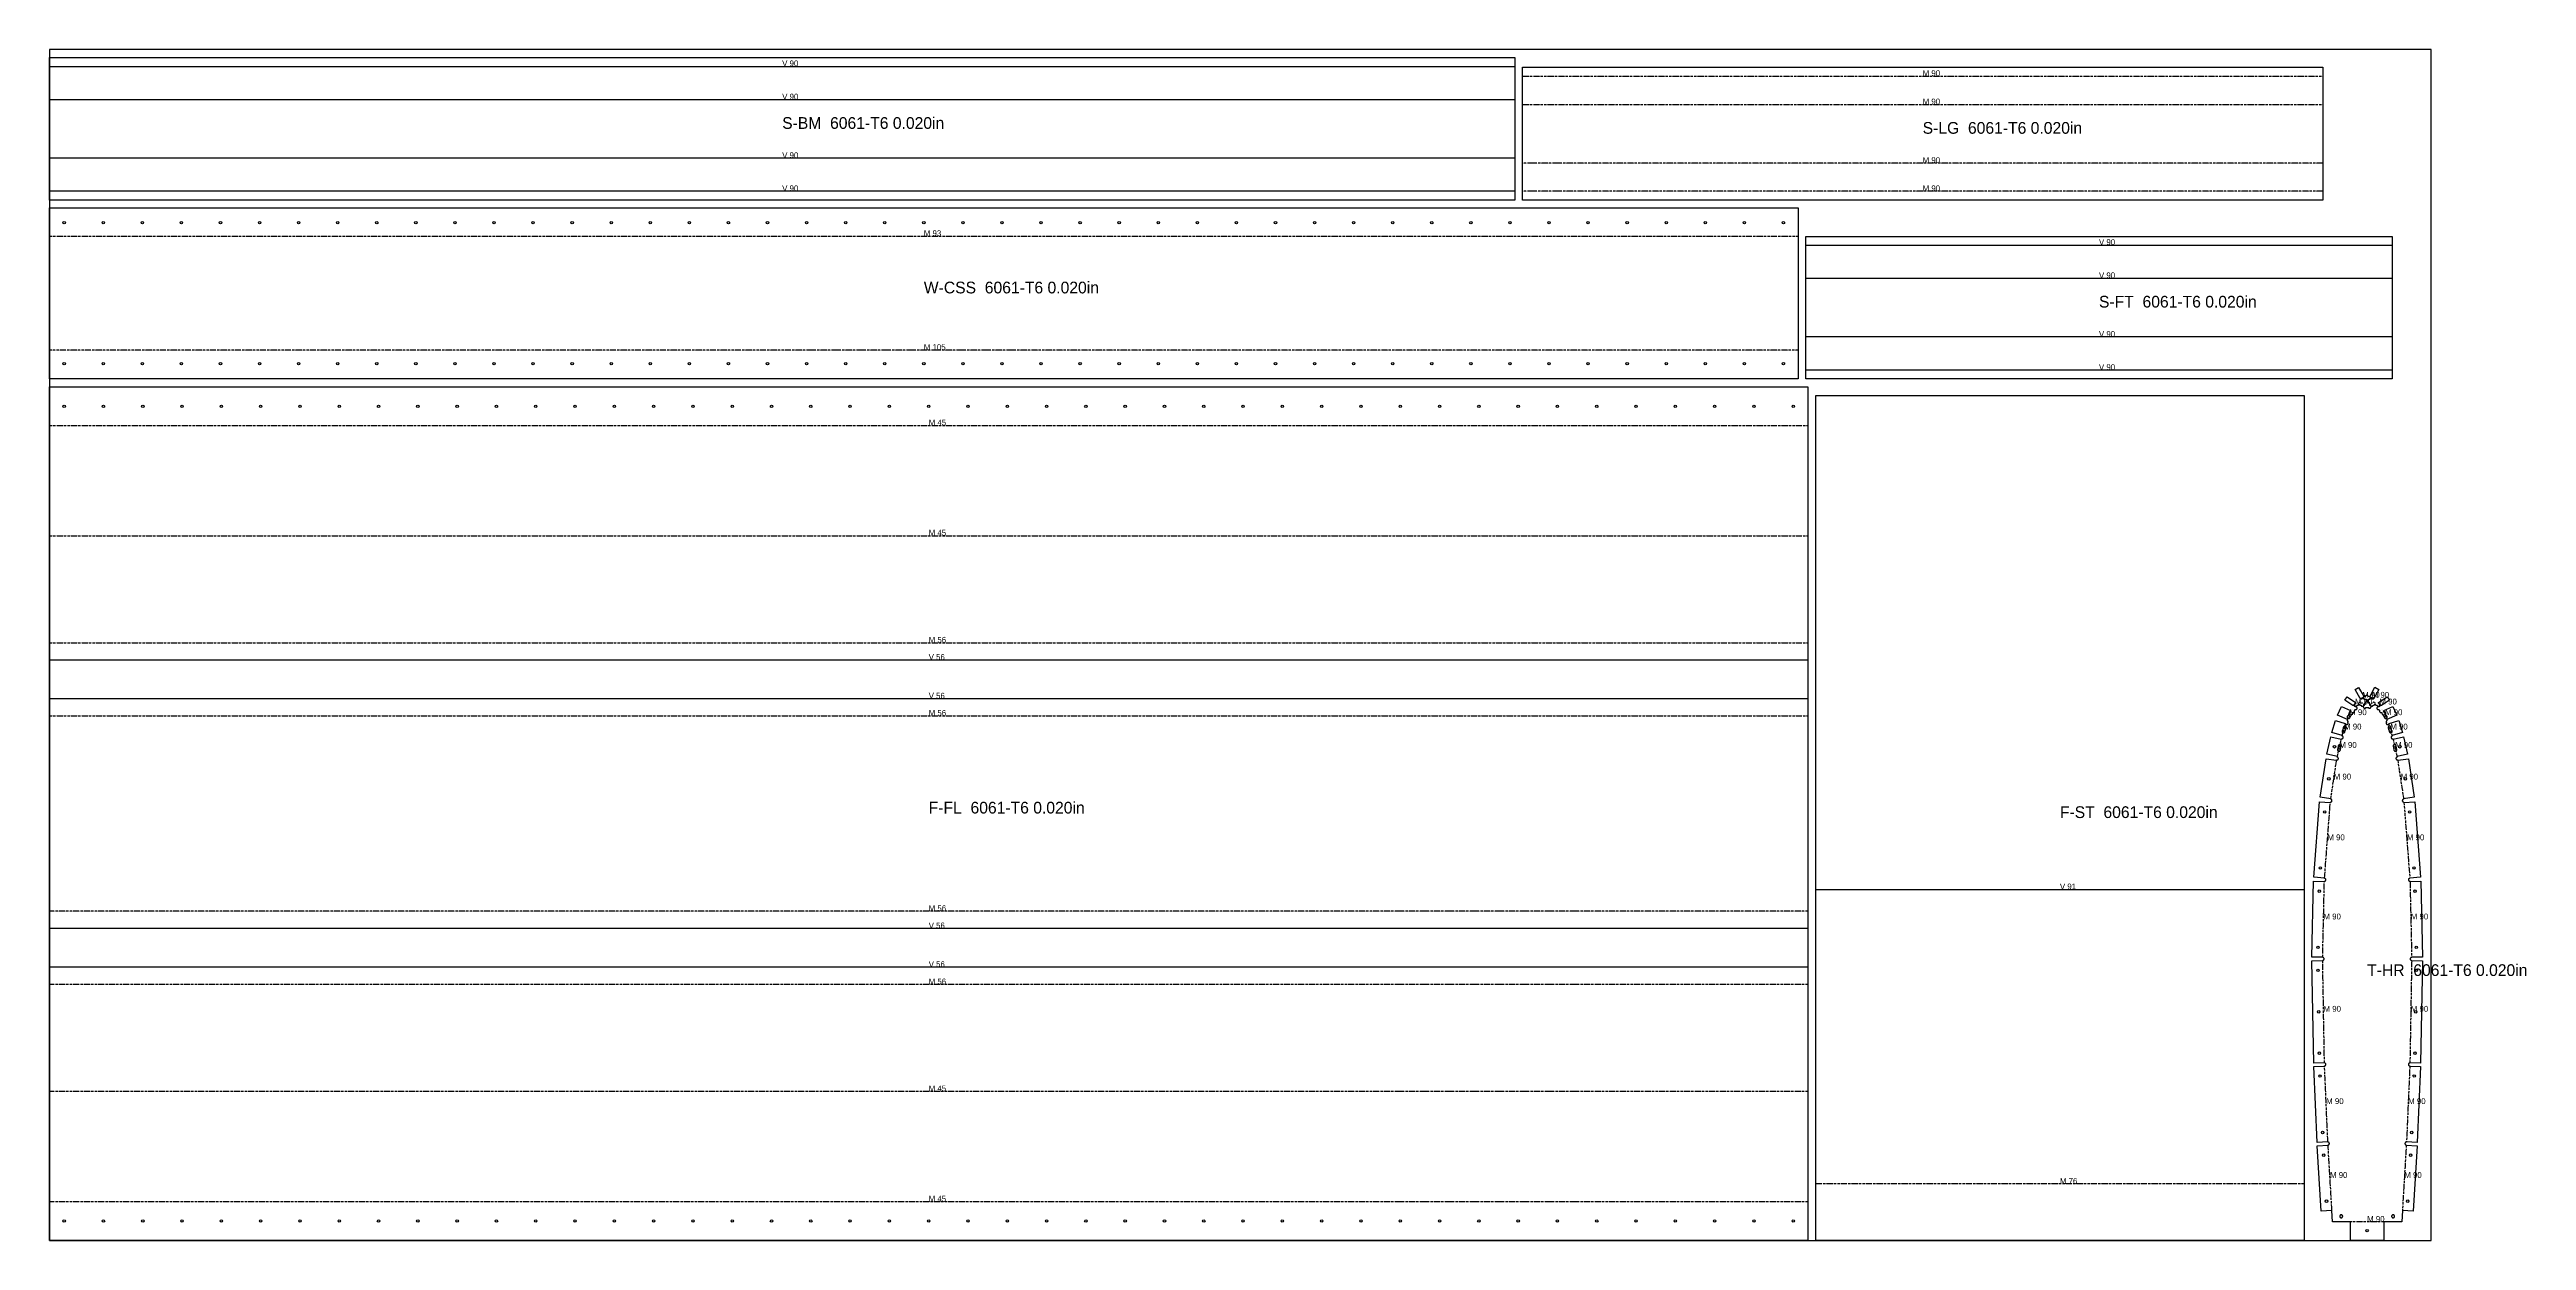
# Model space of a CAD drawing. Header units: millimetres. Extents: x 0 to 2536, y 0 to 1219.
import ezdxf

# ---------------------------------------------------------------- set-up
doc = ezdxf.new("R2010")
doc.units = ezdxf.units.MM
doc.linetypes.add('DASHDOT', pattern=[3.556, 2.54, -0.508, 0, -0.508])
doc.linetypes.add('DASHED', pattern=[1.524, 1.27, -0.254])
for name, color, linetype in [('CUT', 7, 'CONTINUOUS'), ('ETCH', 8, 'CONTINUOUS'), ('HOLE', 6, 'CONTINUOUS'), ('MOUNTAIN', 5, 'DASHDOT'), ('VALLEY', 1, 'DASHED')]:
    doc.layers.add(name, color=color, linetype=linetype)

msp = doc.modelspace()

# ---------------------------------------------------------------- linework, layer by layer
at = {"layer": 'CUT'}
for points in [[(0, 1210.8), (1500, 1210.8), (1500, 1064.9), (0, 1064.9), (0, 1210.8)], [(2327, 1064.9), (1508, 1064.9), (1508, 1200.8), (2327, 1200.8), (2327, 1064.9)], [(1790, 1056.9), (1790, 881.9), (0, 881.9), (0, 1056.9), (1790, 1056.9)], [(1798, 1027.8), (2398, 1027.8), (2398, 881.9), (1798, 881.9), (1798, 1027.8)], [(1800, 0), (0, 0), (0, 873.9), (1800, 873.9), (1800, 0)], [(1808, 0), (1808, 864.8), (2308, 864.8), (2308, 0), (1808, 0)], [(2359.8, 547.3), (2359.9, 547.2), (2360, 547.1), (2360.1, 547), (2360.3, 547), (2360.4, 546.9), (2360.5, 546.9), (2360.7, 546.8), (2360.8, 546.8), (2361, 546.8), (2361.1, 546.8), (2361.3, 546.9), (2361.4, 546.9), (2361.5, 547), (2361.7, 547), (2361.8, 547.1), (2361.9, 547.2), (2362, 547.3), (2362.1, 547.4), (2362.2, 547.5), (2362.3, 547.7), (2362.3, 547.8), (2362.4, 547.9), (2362.4, 548), (2362.4, 548), (2362.5, 547.9), (2362.7, 547.9), (2362.8, 547.9), (2363, 547.9), (2363.1, 547.9), (2363.3, 548), (2363.4, 548), (2363.5, 548.1), (2363.7, 548.2), (2363.8, 548.3), (2363.9, 548.4), (2364, 548.5), (2364.1, 548.6), (2364.1, 548.7), (2364.2, 548.9), (2364.2, 549), (2364.2, 549.1), (2364.3, 548.9), (2364.3, 548.8), (2364.4, 548.6), (2364.5, 548.5), (2364.6, 548.4), (2364.7, 548.3), (2364.8, 548.2), (2364.9, 548.1), (2365, 548.1), (2365.2, 548), (2365.3, 548), (2365.5, 547.9), (2365.6, 547.9), (2365.8, 547.9), (2365.9, 547.9), (2366, 547.9), (2366.2, 548), (2366.3, 548), (2366.3, 548), (2366.3, 547.8), (2366.4, 547.7), (2366.4, 547.6), (2366.5, 547.4), (2366.6, 547.3), (2366.7, 547.2), (2366.8, 547.1), (2366.9, 547), (2367.1, 547), (2367.2, 546.9), (2367.3, 546.9), (2367.5, 546.8), (2367.6, 546.8), (2367.8, 546.8), (2367.9, 546.8), (2368.1, 546.9), (2368.2, 546.9), (2368.3, 547), (2368.5, 547), (2368.6, 547.1), (2368.7, 547.2), (2368.8, 547.3), (2368.9, 547.4), (2369, 547.5), (2369.1, 547.7), (2369.1, 547.8), (2369.2, 547.9), (2369.2, 548.1), (2369.2, 548.2), (2369.2, 548.4), (2369.2, 548.5), (2369.2, 548.7), (2369.1, 548.8), (2369.1, 549), (2369, 549.1), (2369, 549.1), (2369, 549.1), (2369.2, 549.1), (2369.3, 549.2), (2369.5, 549.2), (2369.6, 549.3), (2369.7, 549.3), (2369.9, 549.4), (2370, 549.5), (2370.1, 549.6), (2370.2, 549.7), (2370.3, 549.8), (2370.3, 550), (2370.4, 550.1), (2370.4, 550.2), (2370.5, 550.4), (2370.5, 550.5), (2370.5, 550.7), (2370.5, 550.8), (2370.5, 550.9), (2370.5, 550.9), (2370.7, 550.9), (2370.8, 551), (2370.9, 551.1), (2371.1, 551.2), (2371.2, 551.2), (2371.3, 551.3), (2371.4, 551.5), (2371.5, 551.6), (2371.5, 551.7), (2371.6, 551.8), (2371.6, 552), (2371.7, 552.1), (2371.7, 552.3), (2371.7, 552.4), (2371.7, 552.6), (2371.6, 552.7), (2371.6, 552.9), (2371.6, 553), (2371.5, 553.1), (2371.4, 553.2), (2371.3, 553.4), (2371.2, 553.5), (2371.1, 553.6), (2371, 553.6), (2370.8, 553.7), (2370.7, 553.8), (2370.6, 553.8), (2370.4, 553.8), (2370.3, 553.9), (2370.1, 553.9), (2370, 553.9), (2369.8, 553.8), (2369.7, 553.8), (2369.6, 553.8), (2369.6, 553.8), (2369.6, 553.9), (2369.5, 554.1), (2369.5, 554.2), (2369.4, 554.3), (2369.3, 554.4), (2369.2, 554.5), (2369.1, 554.6), (2369, 554.7), (2368.8, 554.8), (2368.7, 554.9), (2368.5, 554.9), (2368.4, 554.9), (2368.3, 554.9), (2368.1, 554.9), (2368, 554.9), (2367.8, 554.9), (2367.7, 554.9), (2367.5, 554.8), (2367.4, 554.7), (2367.3, 554.7), (2367.2, 554.6), (2367.1, 554.5), (2367, 554.4), (2366.9, 554.2), (2366.8, 554.1), (2366.8, 554), (2366.7, 553.8), (2366.7, 553.8), (2366.7, 553.9), (2366.6, 554.1), (2366.5, 554.2), (2366.5, 554.3), (2366.4, 554.4), (2366.3, 554.5), (2366.2, 554.6), (2366, 554.7), (2365.9, 554.8), (2365.8, 554.9), (2365.6, 554.9), (2365.5, 554.9), (2365.3, 554.9), (2365.3, 554.9), (2360.1, 563.9), (2363.8, 566), (2369.3, 556.6), (2369.4, 556.6), (2369.3, 556.5), (2369.2, 556.4), (2369.1, 556.3), (2369, 556.1), (2369, 556), (2368.9, 555.9), (2368.9, 555.7), (2368.9, 555.6), (2368.9, 555.4), (2368.9, 555.3), (2368.9, 555.1), (2369, 555), (2369, 554.8), (2369.1, 554.7), (2369.2, 554.6), (2369.3, 554.5), (2369.4, 554.4), (2369.5, 554.3), (2369.6, 554.2), (2369.7, 554.1), (2369.9, 554.1), (2370, 554), (2370.2, 554), (2370.3, 554), (2370.5, 554), (2370.6, 554), (2370.7, 554), (2370.9, 554.1), (2371, 554.1), (2371, 554), (2371, 553.9), (2371.1, 553.8), (2371.1, 553.6), (2371.2, 553.5), (2371.3, 553.4), (2371.4, 553.3), (2371.5, 553.2), (2371.6, 553.1), (2371.8, 553), (2371.9, 553), (2372, 552.9), (2372.2, 552.9), (2372.3, 552.9), (2372.5, 552.9), (2372.6, 552.9), (2372.8, 552.9), (2372.9, 553), (2373, 553), (2373.2, 553.1), (2373.3, 553.2), (2373.4, 553.3), (2373.5, 553.4), (2373.6, 553.5), (2373.7, 553.6), (2373.8, 553.7), (2373.8, 553.9), (2373.9, 554), (2373.9, 554), (2373.9, 554), (2374, 554), (2374.2, 554), (2374.3, 554), (2374.5, 554), (2374.6, 554), (2374.8, 554.1), (2374.9, 554.1), (2375, 554.2), (2375.2, 554.3), (2375.3, 554.3), (2375.4, 554.5), (2375.5, 554.6), (2375.6, 554.7), (2375.6, 554.8), (2375.7, 554.9), (2375.7, 555.1), (2375.8, 555.2), (2375.8, 555.4), (2375.8, 555.5), (2375.8, 555.7), (2375.7, 555.8), (2375.7, 556), (2375.6, 556.1), (2375.6, 556.2), (2375.5, 556.4), (2375.4, 556.5), (2375.3, 556.6), (2375.2, 556.6), (2380.3, 566.2), (2384.4, 564.1), (2379.5, 554.9), (2379.5, 554.9), (2379.3, 554.9), (2379.2, 554.9), (2379.1, 554.9), (2378.9, 554.8), (2378.8, 554.7), (2378.7, 554.7), (2378.5, 554.6), (2378.4, 554.5), (2378.3, 554.4), (2378.3, 554.2), (2378.2, 554.1), (2378.1, 554), (2378.1, 553.8), (2378.1, 553.8), (2378, 553.9), (2378, 554.1), (2377.9, 554.2), (2377.8, 554.3), (2377.8, 554.4), (2377.6, 554.5), (2377.5, 554.6), (2377.4, 554.7), (2377.3, 554.8), (2377.2, 554.9), (2377, 554.9), (2376.9, 554.9), (2376.7, 554.9), (2376.6, 554.9), (2376.4, 554.9), (2376.3, 554.9), (2376.1, 554.9), (2376, 554.8), (2375.9, 554.7), (2375.7, 554.7), (2375.6, 554.6), (2375.5, 554.5), (2375.4, 554.4), (2375.4, 554.2), (2375.3, 554.1), (2375.2, 554), (2375.2, 553.8), (2375.2, 553.8), (2375.1, 553.8), (2375, 553.8), (2374.9, 553.9), (2374.7, 553.9), (2374.6, 553.9), (2374.4, 553.8), (2374.3, 553.8), (2374.1, 553.7), (2374, 553.7), (2373.9, 553.6), (2373.8, 553.5), (2373.7, 553.4), (2373.6, 553.3), (2373.5, 553.2), (2373.4, 553), (2373.4, 552.9), (2373.3, 552.7), (2373.3, 552.6), (2373.3, 552.5), (2373.3, 552.3), (2373.3, 552.2), (2373.3, 552), (2373.3, 551.9), (2373.4, 551.7), (2373.5, 551.6), (2373.6, 551.5), (2373.6, 551.4), (2373.7, 551.3), (2373.9, 551.2), (2374, 551.1), (2374.1, 551), (2374.2, 551), (2374.4, 550.9), (2374.5, 550.9), (2374.5, 550.9), (2374.5, 550.7), (2374.5, 550.6), (2374.5, 550.4), (2374.5, 550.3), (2374.5, 550.1), (2374.6, 550), (2374.7, 549.9), (2374.7, 549.7), (2374.8, 549.6), (2374.9, 549.5), (2375.1, 549.4), (2375.2, 549.3), (2375.3, 549.3), (2375.4, 549.2), (2375.6, 549.2), (2375.7, 549.1), (2375.9, 549.1), (2376, 549.1), (2376, 549.1), (2375.9, 549), (2375.8, 548.8), (2375.8, 548.7), (2375.8, 548.6), (2375.7, 548.4), (2375.7, 548.3), (2375.7, 548.1), (2375.8, 548), (2375.8, 547.8), (2375.9, 547.7), (2375.9, 547.6), (2376, 547.4), (2376.1, 547.3), (2376.2, 547.2), (2376.3, 547.1), (2376.4, 547), (2376.6, 547), (2376.7, 546.9), (2376.9, 546.9), (2377, 546.8), (2377.1, 546.8), (2377.3, 546.8), (2377.4, 546.8), (2377.6, 546.9), (2377.7, 546.9), (2377.9, 547), (2378, 547), (2378.1, 547.1), (2378.2, 547.2), (2378.3, 547.3), (2378.4, 547.4), (2378.5, 547.5), (2378.6, 547.7), (2378.6, 547.8), (2378.7, 547.9), (2378.7, 548), (2378.7, 548), (2378.9, 547.9), (2379, 547.9), (2379.2, 547.9), (2379.3, 547.9), (2379.4, 547.9), (2379.6, 548), (2379.7, 548), (2379.9, 548.1), (2380, 548.2), (2380.1, 548.3), (2380.2, 548.4), (2380.3, 548.5), (2380.4, 548.6), (2380.4, 548.7), (2380.5, 548.9), (2380.5, 549), (2380.6, 549.1), (2380.6, 548.9), (2380.6, 548.8), (2380.7, 548.6), (2380.8, 548.5), (2380.9, 548.4), (2381, 548.3), (2381.1, 548.2), (2381.2, 548.1), (2381.4, 548.1), (2381.5, 548), (2381.6, 548), (2381.8, 547.9), (2381.9, 547.9), (2382.1, 547.9), (2382.2, 547.9), (2382.4, 547.9), (2382.5, 548), (2382.6, 548), (2382.6, 548), (2382.6, 547.8), (2382.7, 547.7), (2382.7, 547.6), (2382.8, 547.4), (2382.9, 547.3), (2383, 547.2), (2383.1, 547.1), (2383.2, 547), (2383.4, 547), (2383.5, 546.9), (2383.7, 546.9), (2383.8, 546.8), (2383.9, 546.8), (2384.1, 546.8), (2384.2, 546.8), (2384.4, 546.9), (2384.5, 546.9), (2384.7, 547), (2384.8, 547), (2384.9, 547.1), (2385, 547.2), (2385.1, 547.3), (2385.2, 547.4), (2385.3, 547.5), (2385.4, 547.7), (2385.4, 547.8), (2385.5, 547.9), (2385.5, 548.1), (2385.5, 548.2), (2385.5, 548.4), (2385.5, 548.5), (2385.5, 548.7), (2385.5, 548.8), (2385.4, 549), (2385.3, 549.1), (2385.2, 549.2), (2385.2, 549.3), (2385.1, 549.4), (2384.9, 549.5), (2384.8, 549.6), (2384.7, 549.7), (2384.6, 549.7), (2384.4, 549.8), (2384.3, 549.8), (2384.1, 549.8), (2384, 549.8), (2384, 549.8), (2384.1, 550), (2384.2, 550.1), (2384.2, 550.2), (2384.2, 550.4), (2384.3, 550.5), (2384.3, 550.6), (2393, 556.5), (2395.4, 553), (2387.3, 547.5), (2387.2, 547.6), (2387, 547.6), (2386.9, 547.7), (2386.8, 547.8), (2386.6, 547.8), (2386.5, 547.8), (2386.3, 547.8), (2386.2, 547.8), (2386, 547.8), (2385.9, 547.7), (2385.8, 547.7), (2385.6, 547.6), (2385.5, 547.5), (2385.4, 547.4), (2385.3, 547.3), (2385.2, 547.2), (2385.1, 547.1), (2385, 547), (2385, 546.8), (2384.9, 546.7), (2384.9, 546.5), (2384.9, 546.4), (2384.9, 546.2), (2384.9, 546.1), (2384.9, 546.1), (2384.9, 546.1), (2384.8, 546.1), (2384.7, 546.2), (2384.5, 546.3), (2384.4, 546.3), (2384.2, 546.3), (2384.1, 546.4), (2383.9, 546.4), (2383.8, 546.3), (2383.6, 546.3), (2383.5, 546.3), (2383.4, 546.2), (2383.2, 546.2), (2383.1, 546.1), (2383, 546), (2382.9, 545.9), (2382.8, 545.8), (2382.7, 545.6), (2382.6, 545.5), (2382.6, 545.4), (2382.5, 545.2), (2382.5, 545.1), (2382.5, 545), (2382.5, 544.8), (2382.5, 544.7), (2382.5, 544.5), (2382.6, 544.4), (2382.6, 544.2), (2382.7, 544.1), (2382.8, 544), (2382.9, 543.9), (2383, 543.8), (2383.1, 543.7), (2383.2, 543.6), (2383.3, 543.5), (2383.5, 543.5), (2383.6, 543.4), (2383.8, 543.4), (2383.9, 543.4), (2384.1, 543.4), (2384.2, 543.4), (2384.3, 543.4), (2384.5, 543.4), (2384.6, 543.5), (2384.6, 543.4), (2384.6, 543.3), (2384.7, 543.2), (2384.7, 543), (2384.8, 542.9), (2384.9, 542.8), (2385, 542.7), (2385.1, 542.6), (2385.2, 542.5), (2385.4, 542.4), (2385.4, 542.4), (2385.4, 542.4), (2385.4, 542.3), (2385.3, 542.1), (2385.3, 542), (2385.3, 541.8), (2385.3, 541.7), (2385.3, 541.5), (2385.3, 541.4), (2385.4, 541.2), (2385.4, 541.1), (2385.5, 541), (2385.6, 540.9), (2385.7, 540.7), (2385.8, 540.6), (2385.9, 540.5), (2386, 540.5), (2386.1, 540.4), (2386.3, 540.3), (2386.4, 540.3), (2386.5, 540.3), (2386.7, 540.2), (2386.8, 540.2), (2387, 540.2), (2387.1, 540.3), (2387.3, 540.3), (2387.4, 540.4), (2387.5, 540.4), (2387.6, 540.5), (2387.7, 540.4), (2387.8, 540.4), (2387.8, 540.4), (2387.7, 540.2), (2387.7, 540.1), (2387.6, 539.9), (2387.6, 539.8), (2387.6, 539.7), (2387.6, 539.5), (2387.7, 539.4), (2387.7, 539.2), (2387.8, 539.1), (2387.8, 539), (2387.9, 538.8), (2388, 538.7), (2388.1, 538.6), (2388.2, 538.5), (2388.3, 538.4), (2388.5, 538.4), (2388.6, 538.3), (2388.7, 538.3), (2388.8, 538.2), (2388.8, 538.2), (2388.8, 538.1), (2388.8, 537.9), (2388.8, 537.8), (2388.9, 537.6), (2388.9, 537.5), (2389, 537.3), (2389, 537.2), (2389.1, 537.1), (2389.2, 537), (2389.3, 536.9), (2389.4, 536.8), (2389.5, 536.7), (2389.7, 536.6), (2389.8, 536.6), (2389.9, 536.5), (2390.1, 536.5), (2390.2, 536.5), (2390.3, 536.5), (2390.3, 536.5), (2390.2, 536.3), (2390.2, 536.2), (2390.1, 536.1), (2390.1, 535.9), (2390.1, 535.8), (2390.1, 535.6), (2390.1, 535.5), (2390.1, 535.3), (2390.2, 535.2), (2390.2, 535), (2390.3, 534.9), (2390.4, 534.8), (2390.5, 534.7), (2390.6, 534.6), (2390.7, 534.5), (2390.8, 534.4), (2390.9, 534.3), (2391.1, 534.3), (2391.2, 534.2), (2391.4, 534.2), (2391.5, 534.2), (2391.7, 534.2), (2391.8, 534.2), (2391.9, 534.2), (2392.1, 534.3), (2392.2, 534.3), (2392.4, 534.4), (2392.5, 534.5), (2392.6, 534.5), (2392.7, 534.6), (2392.8, 534.8), (2392.9, 534.9), (2392.9, 535), (2393, 535.1), (2393, 535.3), (2393.1, 535.4), (2393.1, 535.6), (2393.1, 535.7), (2393.1, 535.9), (2393.1, 536), (2393, 536.2), (2393, 536.3), (2392.9, 536.4), (2392.8, 536.5), (2392.7, 536.7), (2392.6, 536.8), (2392.5, 536.9), (2392.4, 536.9), (2392.3, 537), (2392.1, 537.1), (2392, 537.1), (2391.8, 537.2), (2391.7, 537.2), (2391.6, 537.2), (2391.6, 537.2), (2391.7, 537.3), (2391.7, 537.4), (2391.8, 537.6), (2391.8, 537.7), (2391.8, 537.9), (2391.8, 538), (2391.8, 538.2), (2391.8, 538.3), (2391.7, 538.5), (2391.7, 538.6), (2391.6, 538.7), (2391.5, 538.8), (2391.4, 539), (2391.3, 539.1), (2391.2, 539.2), (2391.1, 539.2), (2391, 539.3), (2390.9, 539.3), (2390.9, 539.4), (2391, 539.5), (2391, 539.6), (2391, 539.8), (2391.1, 539.9), (2391.1, 540.1), (2391.1, 540.2), (2391, 540.4), (2391, 540.5), (2390.9, 540.6), (2390.9, 540.8), (2390.8, 540.9), (2390.7, 541), (2390.6, 541.1), (2390.5, 541.2), (2390.4, 541.3), (2390.2, 541.4), (2390.1, 541.4), (2389.9, 541.5), (2389.8, 541.5), (2389.8, 541.5), (2389.9, 541.7), (2389.9, 541.8), (2389.9, 542), (2389.8, 542.1), (2389.8, 542.2), (2389.7, 542.4), (2389.7, 542.5), (2389.6, 542.6), (2398.9, 546.7), (2402.9, 537.6), (2392.8, 533.2), (2393.1, 532.5), (2393.1, 532.5), (2393, 532.5), (2392.8, 532.4), (2392.7, 532.3), (2392.6, 532.3), (2392.5, 532.1), (2392.4, 532), (2392.3, 531.9), (2392.2, 531.8), (2392.2, 531.6), (2392.1, 531.5), (2392.1, 531.4), (2392.1, 531.2), (2392.1, 531.1), (2392.1, 530.9), (2392.1, 530.8), (2392.2, 530.6), (2392.2, 530.5), (2392.3, 530.4), (2392.2, 530.3), (2392.1, 530.2), (2392.1, 530.1), (2392, 529.9), (2392, 529.8), (2392, 529.6), (2392, 529.5), (2392, 529.3), (2392, 529.2), (2392.1, 529.1), (2392.1, 528.9), (2392.2, 528.8), (2392.3, 528.7), (2392.3, 528.6), (2392.5, 528.4), (2392.6, 528.4), (2392.7, 528.3), (2392.8, 528.2), (2393, 528.1), (2393.1, 528.1), (2393.2, 528.1), (2393.4, 528.1), (2393.5, 528.1), (2393.7, 528.1), (2393.8, 528.1), (2394, 528.1), (2394.1, 528.2), (2394.2, 528.3), (2394.4, 528.3), (2394.5, 528.4), (2394.6, 528.5), (2394.7, 528.6), (2394.7, 528.8), (2394.8, 528.9), (2394.9, 529), (2394.9, 529.2), (2394.9, 529.3), (2404.8, 532.3), (2408.6, 520.1), (2398.1, 516.8), (2398.2, 516.4), (2398.1, 516.4), (2398, 516.3), (2397.8, 516.2), (2397.7, 516.2), (2397.6, 516.1), (2397.5, 516), (2397.4, 515.9), (2397.3, 515.7), (2397.2, 515.6), (2397.2, 515.5), (2397.1, 515.3), (2397.1, 515.2), (2397.1, 515), (2397.1, 514.9), (2397.1, 514.7), (2397.1, 514.6), (2397.2, 514.5), (2397.2, 514.3), (2397.3, 514.2), (2397.4, 514.1), (2397.5, 514), (2397.6, 513.9), (2397.7, 513.8), (2397.8, 513.7), (2397.9, 513.6), (2398.1, 513.5), (2398.2, 513.5), (2398.4, 513.5), (2398.5, 513.5), (2398.7, 513.5), (2398.8, 513.5), (2398.9, 513.5), (2399, 513.5), (2399.1, 513.1), (2409.8, 515.5), (2413.8, 497.7), (2403.1, 495.3), (2403.2, 494.8), (2403.1, 494.8), (2403, 494.8), (2402.8, 494.7), (2402.7, 494.7), (2402.6, 494.6), (2402.5, 494.5), (2402.4, 494.4), (2402.3, 494.3), (2402.2, 494.1), (2402.1, 494), (2402.1, 493.9), (2402, 493.7), (2402, 493.6), (2402, 493.4), (2402, 493.3), (2402, 493.2), (2402, 493), (2402.1, 492.9), (2402.1, 492.7), (2402.2, 492.6), (2402.3, 492.5), (2402.4, 492.4), (2402.5, 492.3), (2402.6, 492.2), (2402.7, 492.1), (2402.8, 492), (2403, 492), (2403.1, 491.9), (2403.2, 491.9), (2403.4, 491.9), (2403.5, 491.9), (2403.7, 491.9), (2403.8, 491.9), (2403.8, 491.5), (2414.7, 493.1), (2420.7, 453.7), (2409.8, 452.1), (2409.9, 451.7), (2409.8, 451.6), (2409.7, 451.6), (2409.5, 451.6), (2409.4, 451.5), (2409.3, 451.5), (2409.1, 451.4), (2409, 451.3), (2408.9, 451.2), (2408.8, 451.1), (2408.8, 450.9), (2408.7, 450.8), (2408.6, 450.7), (2408.6, 450.5), (2408.5, 450.4), (2408.5, 450.3), (2408.5, 450.1), (2408.5, 450), (2408.6, 449.8), (2408.6, 449.7), (2408.7, 449.5), (2408.7, 449.4), (2408.8, 449.3), (2408.9, 449.2), (2409, 449.1), (2409.1, 449), (2409.2, 448.9), (2409.4, 448.8), (2409.5, 448.8), (2409.6, 448.7), (2409.8, 448.7), (2409.9, 448.7), (2410.1, 448.7), (2410.2, 448.7), (2410.2, 448.2), (2421.2, 449.1), (2427.2, 371.8), (2416.2, 371), (2416.2, 370.7), (2416.1, 370.7), (2416, 370.6), (2415.8, 370.6), (2415.7, 370.5), (2415.5, 370.5), (2415.4, 370.4), (2415.3, 370.3), (2415.2, 370.2), (2415.1, 370.1), (2415, 370), (2415, 369.8), (2414.9, 369.7), (2414.9, 369.5), (2414.8, 369.4), (2414.8, 369.3), (2414.8, 369.1), (2414.8, 369), (2414.8, 368.8), (2414.9, 368.7), (2414.9, 368.5), (2415, 368.4), (2415.1, 368.3), (2415.2, 368.2), (2415.3, 368.1), (2415.4, 368), (2415.5, 367.9), (2415.6, 367.8), (2415.8, 367.8), (2415.9, 367.7), (2416.1, 367.7), (2416.2, 367.7), (2416.4, 367.7), (2416.4, 367.7), (2416.4, 367.3), (2427.4, 367.6), (2429.1, 290.1), (2418.1, 289.9), (2418.1, 289.7), (2418, 289.7), (2417.9, 289.7), (2417.8, 289.6), (2417.6, 289.6), (2417.5, 289.5), (2417.3, 289.5), (2417.2, 289.4), (2417.1, 289.3), (2417, 289.2), (2416.9, 289.1), (2416.8, 289), (2416.8, 288.8), (2416.7, 288.7), (2416.7, 288.6), (2416.6, 288.4), (2416.6, 288.3), (2416.6, 288.1), (2416.6, 288), (2416.6, 287.8), (2416.7, 287.7), (2416.7, 287.5), (2416.8, 287.4), (2416.9, 287.3), (2417, 287.2), (2417.1, 287.1), (2417.2, 287), (2417.3, 286.9), (2417.4, 286.8), (2417.6, 286.8), (2417.7, 286.7), (2417.9, 286.7), (2418, 286.7), (2418.1, 286.7), (2418.1, 286.4), (2429.1, 286.2), (2427.3, 181.6), (2416.3, 181.8), (2416.3, 181.7), (2416.2, 181.7), (2416.1, 181.7), (2415.9, 181.6), (2415.8, 181.6), (2415.6, 181.5), (2415.5, 181.5), (2415.4, 181.4), (2415.3, 181.3), (2415.2, 181.2), (2415.1, 181.1), (2415, 181), (2414.9, 180.8), (2414.8, 180.7), (2414.8, 180.6), (2414.8, 180.4), (2414.8, 180.3), (2414.8, 180.1), (2414.8, 180), (2414.8, 179.8), (2414.8, 179.7), (2414.9, 179.5), (2415, 179.4), (2415, 179.3), (2415.1, 179.2), (2415.2, 179.1), (2415.3, 179), (2415.5, 178.9), (2415.6, 178.8), (2415.7, 178.8), (2415.9, 178.7), (2416, 178.7), (2416.2, 178.7), (2416.2, 178.7), (2416.2, 178.5), (2427.2, 178), (2423.7, 100.3), (2412.8, 100.8), (2412.8, 100.7), (2412.6, 100.7), (2412.5, 100.7), (2412.4, 100.6), (2412.2, 100.6), (2412.1, 100.5), (2411.9, 100.5), (2411.8, 100.4), (2411.7, 100.3), (2411.6, 100.2), (2411.5, 100.1), (2411.4, 100), (2411.4, 99.8), (2411.3, 99.7), (2411.3, 99.6), (2411.2, 99.4), (2411.2, 99.3), (2411.2, 99.1), (2411.2, 99), (2411.2, 98.8), (2411.3, 98.7), (2411.3, 98.5), (2411.4, 98.4), (2411.5, 98.3), (2411.6, 98.2), (2411.7, 98.1), (2411.8, 98), (2411.9, 97.9), (2412, 97.8), (2412.2, 97.8), (2412.3, 97.7), (2412.5, 97.7), (2412.6, 97.7), (2412.6, 97.7), (2412.6, 97.6), (2423.6, 96.9), (2419.5, 29.9), (2408.6, 30.5), (2407.9, 19), (2389.6, 19), (2389.6, 0), (2355.5, 0), (2355.5, 19), (2337.2, 19), (2336.5, 30.5), (2325.6, 29.9), (2321.5, 96.9), (2332.5, 97.6), (2332.4, 97.7), (2332.6, 97.7), (2332.7, 97.7), (2332.9, 97.8), (2333, 97.8), (2333.1, 97.9), (2333.3, 98), (2333.4, 98), (2333.5, 98.2), (2333.6, 98.3), (2333.6, 98.4), (2333.7, 98.5), (2333.8, 98.7), (2333.8, 98.8), (2333.9, 98.9), (2333.9, 99.1), (2333.9, 99.2), (2333.9, 99.4), (2333.8, 99.5), (2333.8, 99.7), (2333.7, 99.8), (2333.7, 99.9), (2333.6, 100.1), (2333.5, 100.2), (2333.4, 100.3), (2333.3, 100.4), (2333.2, 100.4), (2333, 100.5), (2332.9, 100.6), (2332.8, 100.6), (2332.6, 100.7), (2332.5, 100.7), (2332.3, 100.7), (2332.3, 100.7), (2332.3, 100.8), (2321.3, 100.3), (2317.9, 178), (2328.9, 178.5), (2328.9, 178.7), (2328.9, 178.7), (2329, 178.7), (2329.2, 178.7), (2329.3, 178.8), (2329.4, 178.8), (2329.6, 178.9), (2329.7, 179), (2329.8, 179), (2329.9, 179.2), (2330, 179.3), (2330.1, 179.4), (2330.2, 179.5), (2330.2, 179.7), (2330.3, 179.8), (2330.3, 179.9), (2330.3, 180.1), (2330.3, 180.2), (2330.3, 180.4), (2330.3, 180.5), (2330.2, 180.7), (2330.2, 180.8), (2330.1, 180.9), (2330, 181.1), (2329.9, 181.2), (2329.8, 181.3), (2329.7, 181.4), (2329.6, 181.4), (2329.5, 181.5), (2329.3, 181.6), (2329.2, 181.6), (2329.1, 181.7), (2328.9, 181.7), (2328.8, 181.7), (2328.8, 181.8), (2317.8, 181.6), (2316, 286.2), (2327, 286.4), (2327, 286.7), (2327, 286.7), (2327.2, 286.7), (2327.3, 286.7), (2327.5, 286.8), (2327.6, 286.8), (2327.7, 286.9), (2327.9, 287), (2328, 287), (2328.1, 287.2), (2328.2, 287.3), (2328.3, 287.4), (2328.3, 287.5), (2328.4, 287.6), (2328.4, 287.8), (2328.5, 287.9), (2328.5, 288.1), (2328.5, 288.2), (2328.5, 288.4), (2328.4, 288.5), (2328.4, 288.7), (2328.3, 288.8), (2328.3, 288.9), (2328.2, 289.1), (2328.1, 289.2), (2328, 289.3), (2327.9, 289.4), (2327.8, 289.4), (2327.6, 289.5), (2327.5, 289.6), (2327.4, 289.6), (2327.2, 289.7), (2327.1, 289.7), (2327, 289.7), (2327, 289.9), (2316, 290.1), (2317.7, 367.6), (2328.7, 367.3), (2328.7, 367.7), (2328.8, 367.7), (2329, 367.7), (2329.1, 367.7), (2329.3, 367.8), (2329.4, 367.8), (2329.5, 367.9), (2329.7, 368), (2329.8, 368), (2329.9, 368.1), (2330, 368.3), (2330, 368.4), (2330.1, 368.5), (2330.2, 368.6), (2330.2, 368.8), (2330.3, 368.9), (2330.3, 369.1), (2330.3, 369.2), (2330.3, 369.4), (2330.2, 369.5), (2330.2, 369.7), (2330.1, 369.8), (2330.1, 369.9), (2330, 370), (2329.9, 370.2), (2329.8, 370.3), (2329.7, 370.4), (2329.6, 370.4), (2329.4, 370.5), (2329.3, 370.6), (2329.2, 370.6), (2329, 370.6), (2328.9, 370.7), (2328.8, 370.7), (2328.9, 371), (2317.9, 371.8), (2323.9, 449.1), (2334.8, 448.2), (2334.9, 448.7), (2335, 448.7), (2335.1, 448.7), (2335.2, 448.7), (2335.4, 448.7), (2335.5, 448.7), (2335.7, 448.8), (2335.8, 448.9), (2335.9, 448.9), (2336, 449), (2336.1, 449.1), (2336.2, 449.3), (2336.3, 449.4), (2336.4, 449.5), (2336.5, 449.6), (2336.5, 449.8), (2336.5, 449.9), (2336.5, 450.1), (2336.5, 450.2), (2336.5, 450.4), (2336.5, 450.5), (2336.5, 450.7), (2336.4, 450.8), (2336.3, 450.9), (2336.3, 451), (2336.2, 451.2), (2336.1, 451.3), (2336, 451.4), (2335.8, 451.4), (2335.7, 451.5), (2335.6, 451.6), (2335.4, 451.6), (2335.3, 451.6), (2335.2, 451.7), (2335.3, 452.1), (2324.4, 453.7), (2330.4, 493.1), (2341.2, 491.5), (2341.3, 491.9), (2341.4, 491.9), (2341.5, 491.9), (2341.7, 491.9), (2341.8, 491.9), (2341.9, 491.9), (2342.1, 491.9), (2342.2, 492), (2342.4, 492.1), (2342.5, 492.1), (2342.6, 492.2), (2342.7, 492.3), (2342.8, 492.5), (2342.9, 492.6), (2342.9, 492.7), (2343, 492.8), (2343.1, 493), (2343.1, 493.1), (2343.1, 493.3), (2343.1, 493.4), (2343.1, 493.6), (2343.1, 493.7), (2343, 493.8), (2343, 494), (2342.9, 494.1), (2342.8, 494.2), (2342.7, 494.4), (2342.6, 494.5), (2342.5, 494.6), (2342.4, 494.6), (2342.3, 494.7), (2342.1, 494.8), (2342, 494.8), (2341.9, 494.8), (2342, 495.3), (2331.3, 497.7), (2335.3, 515.5), (2346, 513.1), (2346.1, 513.5), (2346.1, 513.5), (2346.2, 513.5), (2346.4, 513.5), (2346.5, 513.5), (2346.7, 513.5), (2346.8, 513.5), (2347, 513.5), (2347.1, 513.6), (2347.2, 513.7), (2347.4, 513.7), (2347.5, 513.8), (2347.6, 513.9), (2347.7, 514), (2347.8, 514.2), (2347.8, 514.3), (2347.9, 514.4), (2347.9, 514.6), (2348, 514.7), (2348, 514.9), (2348, 515), (2348, 515.2), (2347.9, 515.3), (2347.9, 515.4), (2347.8, 515.6), (2347.8, 515.7), (2347.7, 515.8), (2347.6, 515.9), (2347.5, 516.1), (2347.4, 516.1), (2347.3, 516.2), (2347.1, 516.3), (2347, 516.4), (2346.9, 516.4), (2346.8, 516.4), (2347, 516.8), (2336.5, 520.1), (2340.2, 532.3), (2350.1, 529.3), (2350.1, 529.2), (2350.2, 529.1), (2350.2, 528.9), (2350.3, 528.8), (2350.4, 528.7), (2350.5, 528.6), (2350.6, 528.4), (2350.7, 528.4), (2350.8, 528.3), (2350.9, 528.2), (2351.1, 528.1), (2351.2, 528.1), (2351.4, 528.1), (2351.5, 528.1), (2351.7, 528.1), (2351.8, 528.1), (2352, 528.1), (2352.1, 528.1), (2352.2, 528.2), (2352.4, 528.3), (2352.5, 528.3), (2352.6, 528.4), (2352.7, 528.5), (2352.8, 528.6), (2352.9, 528.8), (2353, 528.9), (2353, 529), (2353.1, 529.2), (2353.1, 529.3), (2353.1, 529.5), (2353.1, 529.6), (2353.1, 529.8), (2353.1, 529.9), (2353, 530), (2353, 530.2), (2352.9, 530.3), (2352.8, 530.4), (2352.8, 530.5), (2352.9, 530.6), (2352.9, 530.7), (2353, 530.9), (2353, 531), (2353, 531.2), (2353, 531.3), (2353, 531.5), (2352.9, 531.6), (2352.9, 531.8), (2352.8, 531.9), (2352.7, 532), (2352.6, 532.1), (2352.5, 532.2), (2352.4, 532.3), (2352.3, 532.4), (2352.2, 532.5), (2352, 532.5), (2352, 532.5), (2352.3, 533.2), (2342.2, 537.6), (2346.2, 546.7), (2355.5, 542.6), (2355.4, 542.5), (2355.4, 542.4), (2355.3, 542.3), (2355.3, 542.1), (2355.2, 542), (2355.2, 541.8), (2355.2, 541.7), (2355.2, 541.6), (2355.2, 541.5), (2355.2, 541.5), (2355, 541.4), (2354.9, 541.4), (2354.8, 541.3), (2354.6, 541.2), (2354.5, 541.1), (2354.4, 541), (2354.3, 540.9), (2354.2, 540.8), (2354.2, 540.7), (2354.1, 540.5), (2354.1, 540.4), (2354, 540.2), (2354, 540.1), (2354, 540), (2354, 539.8), (2354.1, 539.7), (2354.1, 539.5), (2354.1, 539.4), (2354.2, 539.3), (2354.1, 539.3), (2354, 539.3), (2353.9, 539.2), (2353.8, 539.1), (2353.7, 539), (2353.6, 538.9), (2353.5, 538.7), (2353.4, 538.6), (2353.3, 538.5), (2353.3, 538.3), (2353.3, 538.2), (2353.3, 538.1), (2353.3, 537.9), (2353.3, 537.8), (2353.3, 537.6), (2353.3, 537.5), (2353.4, 537.3), (2353.5, 537.2), (2353.5, 537.2), (2353.4, 537.2), (2353.3, 537.2), (2353.1, 537.1), (2353, 537.1), (2352.9, 537), (2352.7, 537), (2352.6, 536.9), (2352.5, 536.8), (2352.4, 536.7), (2352.3, 536.6), (2352.2, 536.5), (2352.1, 536.3), (2352.1, 536.2), (2352, 536.1), (2352, 535.9), (2352, 535.8), (2352, 535.6), (2352, 535.5), (2352, 535.3), (2352.1, 535.2), (2352.1, 535), (2352.2, 534.9), (2352.3, 534.8), (2352.4, 534.7), (2352.5, 534.6), (2352.6, 534.5), (2352.7, 534.4), (2352.8, 534.3), (2353, 534.3), (2353.1, 534.2), (2353.2, 534.2), (2353.4, 534.2), (2353.5, 534.2), (2353.7, 534.2), (2353.8, 534.2), (2354, 534.3), (2354.1, 534.3), (2354.2, 534.4), (2354.4, 534.5), (2354.5, 534.5), (2354.6, 534.6), (2354.7, 534.8), (2354.8, 534.9), (2354.8, 535), (2354.9, 535.1), (2354.9, 535.3), (2355, 535.4), (2355, 535.6), (2355, 535.7), (2355, 535.9), (2354.9, 536), (2354.9, 536.2), (2354.8, 536.3), (2354.8, 536.4), (2354.8, 536.5), (2354.8, 536.5), (2355, 536.5), (2355.1, 536.5), (2355.2, 536.5), (2355.4, 536.6), (2355.5, 536.7), (2355.6, 536.7), (2355.7, 536.8), (2355.9, 536.9), (2355.9, 537.1), (2356, 537.2), (2356.1, 537.3), (2356.2, 537.4), (2356.2, 537.6), (2356.2, 537.7), (2356.2, 537.9), (2356.3, 538), (2356.2, 538.2), (2356.2, 538.2), (2356.3, 538.3), (2356.4, 538.3), (2356.6, 538.3), (2356.7, 538.4), (2356.8, 538.5), (2356.9, 538.6), (2357, 538.7), (2357.1, 538.8), (2357.2, 538.9), (2357.3, 539.1), (2357.4, 539.2), (2357.4, 539.3), (2357.4, 539.5), (2357.4, 539.6), (2357.4, 539.8), (2357.4, 539.9), (2357.4, 540.1), (2357.4, 540.2), (2357.3, 540.3), (2357.3, 540.4), (2357.3, 540.4), (2357.4, 540.4), (2357.5, 540.4), (2357.7, 540.3), (2357.8, 540.3), (2357.9, 540.3), (2358.1, 540.2), (2358.2, 540.2), (2358.4, 540.2), (2358.5, 540.3), (2358.7, 540.3), (2358.8, 540.4), (2358.9, 540.4), (2359.1, 540.5), (2359.2, 540.6), (2359.3, 540.7), (2359.4, 540.8), (2359.5, 540.9), (2359.5, 541.1), (2359.6, 541.2), (2359.6, 541.4), (2359.7, 541.5), (2359.7, 541.6), (2359.7, 541.8), (2359.7, 541.9), (2359.6, 542.1), (2359.6, 542.2), (2359.5, 542.4), (2359.5, 542.4), (2359.6, 542.4), (2359.7, 542.5), (2359.8, 542.6), (2359.9, 542.7), (2360, 542.8), (2360.1, 542.9), (2360.2, 543), (2360.3, 543.1), (2360.3, 543.3), (2360.4, 543.4), (2360.4, 543.4), (2360.4, 543.4), (2360.6, 543.4), (2360.7, 543.4), (2360.9, 543.4), (2361, 543.4), (2361.1, 543.4), (2361.3, 543.4), (2361.4, 543.5), (2361.6, 543.6), (2361.7, 543.6), (2361.8, 543.7), (2361.9, 543.8), (2362, 544), (2362.1, 544.1), (2362.1, 544.2), (2362.2, 544.3), (2362.3, 544.5), (2362.3, 544.6), (2362.3, 544.8), (2362.3, 544.9), (2362.3, 545.1), (2362.3, 545.2), (2362.2, 545.4), (2362.2, 545.5), (2362.1, 545.6), (2362, 545.7), (2361.9, 545.9), (2361.8, 546), (2361.7, 546.1), (2361.6, 546.1), (2361.5, 546.2), (2361.3, 546.3), (2361.2, 546.3), (2361, 546.3), (2360.9, 546.4), (2360.7, 546.4), (2360.6, 546.3), (2360.5, 546.3), (2360.3, 546.3), (2360.2, 546.2), (2360.2, 546.4), (2360.2, 546.5), (2360.2, 546.6), (2360.1, 546.8), (2360.1, 546.9), (2360, 547.1), (2359.9, 547.2), (2359.8, 547.3), (2359.7, 547.4), (2359.6, 547.5), (2359.5, 547.6), (2359.3, 547.6), (2359.2, 547.7), (2359.1, 547.8), (2358.9, 547.8), (2358.8, 547.8), (2358.6, 547.8), (2358.5, 547.8), (2358.3, 547.8), (2358.2, 547.7), (2358.1, 547.7), (2357.9, 547.6), (2357.8, 547.5), (2357.8, 547.5), (2349.7, 553), (2352.1, 556.5), (2360.7, 550.7), (2360.7, 550.6), (2360.7, 550.4), (2360.7, 550.3), (2360.8, 550.1), (2360.8, 550), (2360.9, 549.9), (2360.9, 549.8), (2360.9, 549.8), (2360.7, 549.8), (2360.6, 549.8), (2360.4, 549.7), (2360.3, 549.7), (2360.2, 549.6), (2360, 549.5), (2359.9, 549.4), (2359.8, 549.3), (2359.7, 549.2), (2359.6, 549.1), (2359.6, 549), (2359.5, 548.8), (2359.5, 548.7), (2359.4, 548.6), (2359.4, 548.4), (2359.4, 548.3), (2359.4, 548.1), (2359.5, 548), (2359.5, 547.8), (2359.6, 547.7), (2359.6, 547.6), (2359.7, 547.4), (2359.8, 547.3)], [(2371.9, 558), (2371.8, 558), (2372.1, 558.2), (2372.4, 558), (2372.3, 558), (2372.2, 558), (2372.1, 558), (2371.9, 558)], [(2356.7, 543.3), (2356.7, 543.3), (2356.7, 543.3), (2356.7, 543.3), (2356.7, 543.3)], [(2357.5, 543.1), (2357.5, 543.1), (2357.5, 543.1), (2357.5, 543.1)], [(2364.1, 550.2), (2364.1, 550.2), (2364.1, 550.2), (2364.3, 550.2), (2364.4, 550.2), (2364.5, 550.3), (2364.4, 550.2), (2364.4, 550.1), (2364.3, 549.9), (2364.2, 549.8), (2364.2, 549.8), (2364.2, 549.9), (2364.1, 550), (2364.1, 550.2)], [(2365.7, 550.9), (2365.6, 550.9), (2365.5, 550.9), (2365.4, 550.9), (2365.3, 550.8), (2365.3, 550.9), (2365.4, 551), (2365.5, 551.2), (2365.5, 551.3), (2365.5, 551.3), (2365.6, 551.2), (2365.6, 551.1), (2365.7, 550.9), (2365.7, 550.9)], [(2367.6, 550), (2367.7, 549.9), (2367.7, 549.8), (2367.7, 549.8), (2367.5, 549.8), (2367.4, 549.8), (2367.2, 549.7), (2367.2, 549.7), (2367.2, 549.8), (2367.1, 549.9), (2367.1, 550), (2367, 550.2), (2367, 550.2), (2367, 550.2), (2367.2, 550.2), (2367.3, 550.2), (2367.5, 550.3), (2367.5, 550.3), (2367.5, 550.3), (2367.6, 550.1), (2367.6, 550)], [(2375, 547.8), (2375, 547.8), (2375.1, 547.9), (2375.1, 548.1), (2375.2, 548.2), (2375.2, 548.4), (2375.2, 548.5), (2375.2, 548.6), (2375.2, 548.8), (2375.2, 548.9), (2375.2, 549.1), (2375.1, 549.2), (2375, 549.3), (2374.9, 549.5), (2374.9, 549.6), (2374.8, 549.7), (2374.6, 549.8), (2374.5, 549.9), (2374.4, 549.9), (2374.3, 550), (2374.1, 550), (2374, 550.1), (2374, 550.1), (2374, 550.3), (2374, 550.4), (2374, 550.5), (2374, 550.7), (2374, 550.8), (2373.9, 551), (2373.8, 551.1), (2373.8, 551.2), (2373.7, 551.3), (2373.6, 551.4), (2373.4, 551.5), (2373.3, 551.6), (2373.2, 551.7), (2373.1, 551.7), (2372.9, 551.8), (2372.8, 551.8), (2372.6, 551.8), (2372.5, 551.8), (2372.3, 551.8), (2372.2, 551.8), (2372, 551.8), (2371.9, 551.7), (2371.8, 551.6), (2371.7, 551.6), (2371.5, 551.5), (2371.4, 551.4), (2371.3, 551.2), (2371.3, 551.1), (2371.2, 551), (2371.1, 550.9), (2371.1, 550.7), (2371.1, 550.6), (2371, 550.4), (2371, 550.3), (2371.1, 550.1), (2371.1, 550.1), (2371, 550.1), (2370.9, 550), (2370.7, 550), (2370.6, 549.9), (2370.5, 549.8), (2370.3, 549.7), (2370.2, 549.6), (2370.1, 549.5), (2370.1, 549.4), (2370, 549.2), (2369.9, 549.1), (2369.9, 549), (2369.9, 548.8), (2369.8, 548.7), (2369.8, 548.5), (2369.9, 548.4), (2369.9, 548.2), (2369.9, 548.1), (2370, 548), (2370, 547.8), (2370.1, 547.8), (2370, 547.8), (2369.9, 547.8), (2369.7, 547.8), (2369.6, 547.7), (2369.4, 547.7), (2369.3, 547.6), (2369.2, 547.5), (2369.1, 547.4), (2369, 547.3), (2368.9, 547.2), (2368.8, 547.1), (2368.7, 547), (2368.7, 546.8), (2368.6, 546.7), (2368.6, 546.5), (2368.6, 546.4), (2368.6, 546.2), (2368.6, 546.1), (2368.6, 546), (2368.7, 545.8), (2368.7, 545.7), (2368.8, 545.5), (2368.9, 545.4), (2368.9, 545.3), (2369.1, 545.2), (2369.2, 545.1), (2369.3, 545), (2369.4, 545), (2369.5, 544.9), (2369.7, 544.8), (2369.8, 544.8), (2370, 544.8), (2370.1, 544.8), (2370.3, 544.8), (2370.4, 544.8), (2370.6, 544.9), (2370.7, 544.9), (2370.8, 545), (2371, 545.1), (2371.1, 545.2), (2371.2, 545.3), (2371.3, 545.4), (2371.3, 545.5), (2371.4, 545.6), (2371.5, 545.8), (2371.5, 545.8), (2371.5, 545.7), (2371.6, 545.6), (2371.8, 545.6), (2371.9, 545.5), (2372, 545.4), (2372.2, 545.4), (2372.3, 545.4), (2372.4, 545.3), (2372.6, 545.3), (2372.7, 545.4), (2372.9, 545.4), (2373, 545.4), (2373.2, 545.5), (2373.3, 545.5), (2373.4, 545.6), (2373.5, 545.7), (2373.6, 545.8), (2373.6, 545.7), (2373.7, 545.5), (2373.8, 545.4), (2373.9, 545.3), (2374, 545.2), (2374.1, 545.1), (2374.2, 545), (2374.3, 545), (2374.5, 544.9), (2374.6, 544.8), (2374.8, 544.8), (2374.9, 544.8), (2375.1, 544.8), (2375.2, 544.8), (2375.4, 544.8), (2375.5, 544.9), (2375.6, 544.9), (2375.8, 545), (2375.9, 545.1), (2376, 545.2), (2376.1, 545.3), (2376.2, 545.4), (2376.3, 545.5), (2376.4, 545.6), (2376.4, 545.8), (2376.5, 545.9), (2376.5, 546.1), (2376.5, 546.2), (2376.5, 546.4), (2376.5, 546.5), (2376.5, 546.6), (2376.4, 546.8), (2376.4, 546.9), (2376.3, 547.1), (2376.2, 547.2), (2376.1, 547.3), (2376, 547.4), (2375.9, 547.5), (2375.8, 547.6), (2375.7, 547.6), (2375.5, 547.7), (2375.4, 547.8), (2375.2, 547.8), (2375.1, 547.8), (2375, 547.8)], [(2371, 557.3), (2370.9, 557.2), (2370.9, 557.1), (2370.8, 556.9), (2370.8, 556.9), (2370.8, 556.9), (2370.6, 557), (2370.5, 557), (2370.3, 557), (2370.2, 557), (2370, 556.9), (2369.9, 556.9), (2371.2, 557.6), (2371.2, 557.6), (2371.1, 557.5), (2371, 557.3)], [(2373.7, 556.9), (2373.7, 556.9), (2373.7, 557), (2373.6, 557.2), (2373.6, 557.3), (2373.5, 557.4), (2373.4, 557.5), (2374.4, 557), (2374.4, 557), (2374.2, 557), (2374.1, 557), (2373.9, 556.9), (2373.8, 556.9), (2373.7, 556.9)], [(2377.4, 550.1), (2377.4, 550.2), (2377.4, 550.3), (2377.4, 550.2), (2377.6, 550.2), (2377.7, 550.2), (2377.8, 550.2), (2377.8, 550.2), (2377.7, 550.1), (2377.7, 549.9), (2377.6, 549.8), (2377.6, 549.8), (2377.6, 549.8), (2377.5, 549.8), (2377.3, 549.8), (2377.2, 549.8), (2377.2, 549.8), (2377.3, 550), (2377.4, 550.1)], [(2379.1, 550.9), (2379.2, 551), (2379.2, 551.2), (2379.3, 551.3), (2379.3, 551.3), (2379.3, 551.2), (2379.4, 551.1), (2379.4, 550.9), (2379.5, 550.8), (2379.5, 550.9), (2379.3, 550.9), (2379.2, 550.9), (2379.1, 550.9), (2379.1, 550.9)], [(2380.7, 550.2), (2380.7, 550.1), (2380.6, 549.9), (2380.6, 549.8), (2380.6, 549.8), (2380.5, 549.9), (2380.5, 550), (2380.4, 550.2), (2380.3, 550.3), (2380.4, 550.2), (2380.5, 550.2), (2380.7, 550.2), (2380.7, 550.2), (2380.7, 550.2)], [(2387.5, 543.1), (2387.6, 543.1), (2387.6, 543), (2387.5, 543.1)], [(2388.4, 543.3), (2388.4, 543.3), (2388.3, 543.3), (2388.4, 543.3)], [(2343.1, 506.7), (2343.1, 506.6), (2343, 506.4), (2343, 506.3), (2343, 506.1), (2343, 506), (2343, 505.8), (2343, 505.7), (2343.1, 505.6), (2343.1, 505.4), (2343.2, 505.3), (2343.1, 505.3), (2343, 505.2), (2342.9, 505.1), (2342.8, 504.9), (2342.8, 504.8), (2342.7, 504.7), (2342.7, 504.5), (2342.6, 504.4), (2342.6, 504.2), (2342.6, 504.1), (2342.6, 503.9), (2342.7, 503.8), (2342.7, 503.7), (2342.7, 503.5), (2342.8, 503.5), (2342.7, 503.5), (2342.6, 503.4), (2342.5, 503.3), (2342.4, 503.2), (2342.3, 503), (2342.3, 502.9), (2342.2, 502.8), (2342.2, 502.6), (2342.1, 502.5), (2342.1, 502.4), (2342.1, 502.2), (2342.1, 502.1), (2342.2, 501.9), (2342.2, 501.8), (2342.2, 501.6), (2342.3, 501.5), (2342.4, 501.4), (2342.5, 501.3), (2342.6, 501.2), (2342.7, 501.1), (2342.8, 501), (2343, 500.9), (2343.1, 500.9), (2343.2, 500.8), (2343.4, 500.8), (2343.5, 500.8), (2343.7, 500.8), (2343.8, 500.8), (2344, 500.8), (2344.1, 500.8), (2344.2, 500.9), (2344.4, 501), (2344.5, 501), (2344.6, 501.1), (2344.7, 501.2), (2344.8, 501.4), (2344.9, 501.5), (2345, 501.6), (2345, 501.7), (2345.1, 501.9), (2345.1, 502), (2345.1, 502.2), (2345.1, 502.3), (2345.1, 502.5), (2345.1, 502.6), (2345, 502.8), (2345, 502.9), (2345, 502.9), (2345, 502.9), (2345.1, 503), (2345.2, 503.1), (2345.3, 503.2), (2345.4, 503.4), (2345.5, 503.5), (2345.5, 503.6), (2345.6, 503.8), (2345.6, 503.9), (2345.6, 504.1), (2345.6, 504.2), (2345.6, 504.4), (2345.6, 504.5), (2345.5, 504.6), (2345.5, 504.8), (2345.4, 504.9), (2345.5, 504.9), (2345.6, 505), (2345.7, 505.1), (2345.7, 505.3), (2345.8, 505.4), (2345.9, 505.5), (2345.9, 505.7), (2346, 505.8), (2346, 506), (2346, 506.1), (2346, 506.2), (2345.9, 506.4), (2345.9, 506.5), (2345.8, 506.7), (2345.8, 506.8), (2345.7, 506.9), (2345.6, 507), (2345.5, 507.1), (2345.4, 507.2), (2345.3, 507.3), (2345.1, 507.4), (2345, 507.5), (2344.9, 507.5), (2344.7, 507.5), (2344.6, 507.5), (2344.4, 507.5), (2344.3, 507.5), (2344.1, 507.5), (2344, 507.5), (2343.8, 507.4), (2343.7, 507.3), (2343.6, 507.3), (2343.5, 507.2), (2343.4, 507.1), (2343.3, 507), (2343.2, 506.8), (2343.1, 506.7)], [(2348.1, 525), (2348.1, 524.8), (2348.2, 524.7), (2348.2, 524.5), (2348.3, 524.4), (2348.3, 524.4), (2348.2, 524.3), (2348.1, 524.2), (2348, 524.1), (2347.9, 524), (2347.8, 523.9), (2347.8, 523.8), (2347.7, 523.6), (2347.7, 523.5), (2347.6, 523.4), (2347.6, 523.2), (2347.6, 523.1), (2347.6, 522.9), (2347.7, 522.8), (2347.7, 522.6), (2347.8, 522.5), (2347.8, 522.5), (2347.7, 522.4), (2347.6, 522.4), (2347.5, 522.3), (2347.4, 522.2), (2347.3, 522.1), (2347.2, 522), (2347.1, 521.9), (2347, 521.7), (2347, 521.6), (2346.9, 521.5), (2346.9, 521.3), (2346.9, 521.2), (2346.9, 521), (2346.9, 520.9), (2346.9, 520.7), (2346.9, 520.6), (2347, 520.4), (2347.1, 520.3), (2347.1, 520.2), (2347.2, 520.1), (2347.3, 520), (2347.5, 519.9), (2347.6, 519.8), (2347.7, 519.7), (2347.8, 519.7), (2348, 519.6), (2348.1, 519.6), (2348.3, 519.6), (2348.4, 519.6), (2348.6, 519.6), (2348.7, 519.6), (2348.8, 519.7), (2349, 519.7), (2349.1, 519.8), (2349.2, 519.9), (2349.4, 519.9), (2349.5, 520.1), (2349.6, 520.2), (2349.6, 520.3), (2349.7, 520.4), (2349.8, 520.6), (2349.8, 520.7), (2349.8, 520.8), (2349.9, 521), (2349.9, 521.1), (2349.8, 521.3), (2349.8, 521.4), (2349.8, 521.6), (2349.7, 521.7), (2349.7, 521.7), (2349.7, 521.8), (2349.9, 521.8), (2350, 521.9), (2350.1, 522), (2350.2, 522.1), (2350.3, 522.2), (2350.4, 522.3), (2350.5, 522.5), (2350.5, 522.6), (2350.6, 522.7), (2350.6, 522.9), (2350.6, 523), (2350.6, 523.2), (2350.6, 523.3), (2350.6, 523.5), (2350.5, 523.6), (2350.5, 523.7), (2350.5, 523.8), (2350.5, 523.8), (2350.6, 523.9), (2350.7, 524), (2350.8, 524.1), (2350.9, 524.2), (2351, 524.4), (2351, 524.5), (2351.1, 524.6), (2351.1, 524.8), (2351.1, 524.9), (2351.1, 525.1), (2351.1, 525.2), (2351.1, 525.4), (2351, 525.5), (2351, 525.6), (2350.9, 525.8), (2350.8, 525.9), (2350.7, 526), (2350.6, 526.1), (2350.5, 526.2), (2350.4, 526.3), (2350.3, 526.4), (2350.1, 526.4), (2350, 526.5), (2349.9, 526.5), (2349.7, 526.5), (2349.6, 526.5), (2349.4, 526.5), (2349.3, 526.5), (2349.1, 526.4), (2349, 526.4), (2348.9, 526.3), (2348.7, 526.2), (2348.6, 526.1), (2348.5, 526), (2348.4, 525.9), (2348.3, 525.8), (2348.3, 525.7), (2348.2, 525.5), (2348.2, 525.4), (2348.1, 525.2), (2348.1, 525.1), (2348.1, 525)], [(2396.9, 525.5), (2396.8, 525.6), (2396.8, 525.8), (2396.7, 525.9), (2396.6, 526), (2396.5, 526.1), (2396.4, 526.2), (2396.2, 526.3), (2396.1, 526.4), (2396, 526.4), (2395.8, 526.5), (2395.7, 526.5), (2395.5, 526.5), (2395.4, 526.5), (2395.3, 526.5), (2395.1, 526.5), (2395, 526.4), (2394.8, 526.4), (2394.7, 526.3), (2394.6, 526.2), (2394.5, 526.1), (2394.4, 526), (2394.3, 525.9), (2394.2, 525.8), (2394.1, 525.7), (2394.1, 525.5), (2394, 525.4), (2394, 525.2), (2394, 525.1), (2394, 525), (2394, 524.8), (2394, 524.7), (2394, 524.5), (2394.1, 524.4), (2394.2, 524.3), (2394.2, 524.1), (2394.3, 524), (2394.4, 523.9), (2394.5, 523.8), (2394.6, 523.8), (2394.6, 523.6), (2394.5, 523.5), (2394.5, 523.4), (2394.5, 523.2), (2394.5, 523.1), (2394.5, 522.9), (2394.5, 522.8), (2394.5, 522.6), (2394.6, 522.5), (2394.7, 522.4), (2394.7, 522.2), (2394.8, 522.1), (2394.9, 522), (2395.1, 521.9), (2395.2, 521.8), (2395.3, 521.8), (2395.4, 521.7), (2395.4, 521.7), (2395.3, 521.6), (2395.3, 521.5), (2395.2, 521.3), (2395.2, 521.2), (2395.2, 521), (2395.2, 520.9), (2395.3, 520.7), (2395.3, 520.6), (2395.4, 520.4), (2395.4, 520.3), (2395.5, 520.2), (2395.6, 520.1), (2395.7, 520), (2395.8, 519.9), (2395.9, 519.8), (2396.1, 519.7), (2396.2, 519.7), (2396.3, 519.6), (2396.5, 519.6), (2396.6, 519.6), (2396.8, 519.6), (2396.9, 519.6), (2397.1, 519.6), (2397.2, 519.7), (2397.3, 519.7), (2397.5, 519.8), (2397.6, 519.9), (2397.7, 519.9), (2397.8, 520.1), (2397.9, 520.2), (2398, 520.3), (2398.1, 520.4), (2398.1, 520.6), (2398.2, 520.7), (2398.2, 520.8), (2398.2, 521), (2398.2, 521.1), (2398.2, 521.3), (2398.2, 521.4), (2398.1, 521.6), (2398.1, 521.7), (2398, 521.8), (2397.9, 522), (2397.8, 522.1), (2397.7, 522.2), (2397.6, 522.3), (2397.5, 522.4), (2397.4, 522.4), (2397.3, 522.5), (2397.3, 522.5), (2397.4, 522.6), (2397.4, 522.7), (2397.4, 522.9), (2397.5, 523), (2397.5, 523.2), (2397.4, 523.3), (2397.4, 523.5), (2397.4, 523.6), (2397.3, 523.7), (2397.3, 523.9), (2397.2, 524), (2397.1, 524.1), (2397, 524.2), (2396.9, 524.3), (2396.8, 524.4), (2396.9, 524.5), (2396.9, 524.6), (2396.9, 524.8), (2397, 524.9), (2397, 525.1), (2396.9, 525.2), (2396.9, 525.4), (2396.9, 525.5)], [(2401.3, 507.4), (2401.1, 507.5), (2401, 507.5), (2400.8, 507.5), (2400.7, 507.5), (2400.5, 507.5), (2400.4, 507.5), (2400.3, 507.5), (2400.1, 507.5), (2400, 507.4), (2399.8, 507.3), (2399.7, 507.3), (2399.6, 507.2), (2399.5, 507.1), (2399.4, 507), (2399.3, 506.8), (2399.3, 506.7), (2399.2, 506.6), (2399.2, 506.4), (2399.1, 506.3), (2399.1, 506.1), (2399.1, 506), (2399.1, 505.8), (2399.1, 505.7), (2399.2, 505.6), (2399.2, 505.4), (2399.3, 505.3), (2399.4, 505.2), (2399.5, 505.1), (2399.6, 504.9), (2399.7, 504.9), (2399.6, 504.8), (2399.6, 504.7), (2399.5, 504.5), (2399.5, 504.4), (2399.5, 504.2), (2399.5, 504.1), (2399.5, 503.9), (2399.5, 503.8), (2399.5, 503.7), (2399.6, 503.5), (2399.7, 503.4), (2399.7, 503.3), (2399.8, 503.2), (2399.9, 503.1), (2400.1, 503), (2400.1, 502.9), (2400.1, 502.8), (2400, 502.6), (2400, 502.5), (2400, 502.4), (2400, 502.2), (2400, 502.1), (2400, 501.9), (2400, 501.8), (2400.1, 501.6), (2400.2, 501.5), (2400.2, 501.4), (2400.3, 501.3), (2400.4, 501.2), (2400.6, 501.1), (2400.7, 501), (2400.8, 500.9), (2400.9, 500.9), (2401.1, 500.8), (2401.2, 500.8), (2401.4, 500.8), (2401.5, 500.8), (2401.7, 500.8), (2401.8, 500.8), (2402, 500.8), (2402.1, 500.9), (2402.2, 501), (2402.3, 501), (2402.5, 501.1), (2402.6, 501.2), (2402.7, 501.4), (2402.7, 501.5), (2402.8, 501.6), (2402.9, 501.7), (2402.9, 501.9), (2402.9, 502), (2403, 502.2), (2403, 502.3), (2403, 502.5), (2402.9, 502.6), (2402.9, 502.8), (2402.8, 502.9), (2402.8, 503), (2402.7, 503.1), (2402.6, 503.3), (2402.5, 503.4), (2402.4, 503.5), (2402.3, 503.5), (2402.4, 503.6), (2402.4, 503.8), (2402.4, 503.9), (2402.5, 504.1), (2402.5, 504.2), (2402.4, 504.4), (2402.4, 504.5), (2402.4, 504.6), (2402.3, 504.8), (2402.3, 504.9), (2402.2, 505), (2402.1, 505.1), (2402, 505.3), (2401.9, 505.3), (2402, 505.4), (2402, 505.5), (2402.1, 505.7), (2402.1, 505.8), (2402.1, 506), (2402.1, 506.1), (2402.1, 506.2), (2402.1, 506.4), (2402, 506.5), (2402, 506.7), (2401.9, 506.8), (2401.8, 506.9), (2401.7, 507), (2401.6, 507.1), (2401.5, 507.2), (2401.4, 507.3), (2401.3, 507.4)], [(2345.9, 26.2), (2345.8, 26.2), (2345.6, 26.2), (2345.5, 26.2), (2345.4, 26.1), (2345.2, 26), (2345.1, 26), (2345, 25.9), (2344.9, 25.8), (2344.8, 25.7), (2344.7, 25.5), (2344.6, 25.4), (2344.6, 25.3), (2344.5, 25.1), (2344.5, 25), (2344.5, 24.8), (2344.5, 24.7), (2344.5, 24.5), (2344.5, 24.4), (2344.6, 24.3), (2344.6, 24.1), (2344.7, 24), (2344.8, 23.9), (2344.9, 23.8), (2345, 23.6), (2345.1, 23.6), (2345.2, 23.5), (2345.3, 23.4), (2345.5, 23.3), (2345.6, 23.3), (2345.8, 23.3), (2345.9, 23.2), (2346.1, 23.2), (2346.2, 23.3), (2346.3, 23.3), (2346.5, 23.3), (2346.6, 23.4), (2346.8, 23.4), (2346.9, 23.5), (2347, 23.6), (2347.1, 23.7), (2347.2, 23.8), (2347.3, 24), (2347.3, 24.1), (2347.4, 24.2), (2347.4, 24.4), (2347.5, 24.5), (2347.5, 24.7), (2347.5, 24.8), (2347.5, 24.9), (2347.5, 25.1), (2347.4, 25.2), (2347.4, 25.4), (2347.3, 25.5), (2347.2, 25.6), (2347.1, 25.7), (2347, 25.8), (2346.9, 25.9), (2346.8, 26), (2346.7, 26.1), (2346.5, 26.2), (2346.4, 26.2), (2346.2, 26.2), (2346.1, 26.2), (2345.9, 26.2)], [(2397.7, 24.1), (2397.8, 24), (2397.9, 23.9), (2398, 23.8), (2398.1, 23.6), (2398.2, 23.6), (2398.3, 23.5), (2398.4, 23.4), (2398.6, 23.3), (2398.7, 23.3), (2398.8, 23.3), (2399, 23.2), (2399.1, 23.2), (2399.3, 23.3), (2399.4, 23.3), (2399.6, 23.3), (2399.7, 23.4), (2399.8, 23.4), (2400, 23.5), (2400.1, 23.6), (2400.2, 23.7), (2400.3, 23.8), (2400.4, 24), (2400.4, 24.1), (2400.5, 24.2), (2400.5, 24.4), (2400.6, 24.5), (2400.6, 24.7), (2400.6, 24.8), (2400.6, 24.9), (2400.5, 25.1), (2400.5, 25.2), (2400.4, 25.4), (2400.4, 25.5), (2400.3, 25.6), (2400.2, 25.7), (2400.1, 25.8), (2400, 25.9), (2399.9, 26), (2399.7, 26.1), (2399.6, 26.2), (2399.5, 26.2), (2399.3, 26.2), (2399.2, 26.2), (2399, 26.2), (2398.9, 26.2), (2398.7, 26.2), (2398.6, 26.2), (2398.5, 26.1), (2398.3, 26), (2398.2, 26), (2398.1, 25.9), (2398, 25.8), (2397.9, 25.7), (2397.8, 25.5), (2397.7, 25.4), (2397.7, 25.3), (2397.6, 25.1), (2397.6, 25), (2397.6, 24.8), (2397.6, 24.7), (2397.6, 24.5), (2397.6, 24.4), (2397.7, 24.3), (2397.7, 24.1)]]:
    msp.add_lwpolyline(points, close=True, dxfattribs=at)
at = {"layer": 'ETCH'}
msp.add_lwpolyline([(0, 0), (2438, 0), (2438, 1219), (0, 1219)], close=True, dxfattribs=at)
at = {"layer": 'HOLE'}
for centre in [(15, 1041.9), (55, 1041.9), (95, 1041.9), (135, 1041.9), (175, 1041.9), (215, 1041.9), (255, 1041.9), (295, 1041.9), (335, 1041.9), (375, 1041.9), (415, 1041.9), (455, 1041.9), (495, 1041.9), (535, 1041.9), (575, 1041.9), (615, 1041.9), (655, 1041.9), (695, 1041.9), (735, 1041.9), (775, 1041.9), (815, 1041.9), (855, 1041.9), (895, 1041.9), (935, 1041.9), (975, 1041.9), (1015, 1041.9), (1055, 1041.9), (1095, 1041.9), (1135, 1041.9), (1175, 1041.9), (1215, 1041.9), (1255, 1041.9), (1295, 1041.9), (1335, 1041.9), (1375, 1041.9), (1415, 1041.9), (1455, 1041.9), (1495, 1041.9), (1535, 1041.9), (1575, 1041.9), (1615, 1041.9), (1655, 1041.9), (1695, 1041.9), (1735, 1041.9), (1775, 1041.9), (15, 897.4), (55, 897.4), (95, 897.4), (135, 897.4), (175, 897.4), (215, 897.4), (255, 897.4), (295, 897.4), (335, 897.4), (375, 897.4), (415, 897.4), (455, 897.4), (495, 897.4), (535, 897.4), (575, 897.4), (615, 897.4), (655, 897.4), (695, 897.4), (735, 897.4), (775, 897.4), (815, 897.4), (855, 897.4), (895, 897.4), (935, 897.4), (975, 897.4), (1015, 897.4), (1055, 897.4), (1095, 897.4), (1135, 897.4), (1175, 897.4), (1215, 897.4), (1255, 897.4), (1295, 897.4), (1335, 897.4), (1375, 897.4), (1415, 897.4), (1455, 897.4), (1495, 897.4), (1535, 897.4), (1575, 897.4), (1615, 897.4), (1655, 897.4), (1695, 897.4), (1735, 897.4), (1775, 897.4), (15, 853.9), (55.2, 853.9), (95.5, 853.9), (135.7, 853.9), (175.9, 853.9), (216.1, 853.9), (256.4, 853.9), (296.6, 853.9), (336.8, 853.9), (377, 853.9), (417.3, 853.9), (457.5, 853.9), (497.7, 853.9), (538, 853.9), (578.2, 853.9), (618.4, 853.9), (658.6, 853.9), (698.9, 853.9), (739.1, 853.9), (779.3, 853.9), (819.5, 853.9), (859.8, 853.9), (900, 853.9), (940.2, 853.9), (980.5, 853.9), (1020.7, 853.9), (1060.9, 853.9), (1101.1, 853.9), (1141.4, 853.9), (1181.6, 853.9), (1221.8, 853.9), (1262, 853.9), (1302.3, 853.9), (1342.5, 853.9), (1382.7, 853.9), (1423, 853.9), (1463.2, 853.9), (1503.4, 853.9), (1543.6, 853.9), (1583.9, 853.9), (1624.1, 853.9), (1664.3, 853.9), (1704.5, 853.9), (1744.8, 853.9), (1785, 853.9), (2339.1, 505.3), (2406, 505.3), (2333.3, 472.5), (2411.7, 472.5), (2329.1, 438.6), (2416, 438.6), (2324.7, 381.3), (2420.4, 381.3), (2323.5, 357.5), (2421.6, 357.5), (2322.2, 300), (2422.8, 300), (2322.2, 276.4), (2422.9, 276.4), (2322.9, 234), (2422.2, 234), (2323.6, 191.7), (2421.4, 191.7), (2324.3, 168.3), (2420.7, 168.3), (2326.9, 110.5), (2418.2, 110.5), (2328.1, 87.3), (2417, 87.3), (2330.9, 40.2), (2414.1, 40.2), (15, 20), (55.2, 20), (95.5, 20), (135.7, 20), (175.9, 20), (216.1, 20), (256.4, 20), (296.6, 20), (336.8, 20), (377, 20), (417.3, 20), (457.5, 20), (497.7, 20), (538, 20), (578.2, 20), (618.4, 20), (658.6, 20), (698.9, 20), (739.1, 20), (779.3, 20), (819.5, 20), (859.8, 20), (900, 20), (940.2, 20), (980.5, 20), (1020.7, 20), (1060.9, 20), (1101.1, 20), (1141.4, 20), (1181.6, 20), (1221.8, 20), (1262, 20), (1302.3, 20), (1342.5, 20), (1382.7, 20), (1423, 20), (1463.2, 20), (1503.4, 20), (1543.6, 20), (1583.9, 20), (1624.1, 20), (1664.3, 20), (1704.5, 20), (1744.8, 20), (1785, 20), (2372.5, 10)]:
    msp.add_circle(centre, 1.25, dxfattribs=at)
at = {"layer": 'MOUNTAIN'}
for p, q in [((1508, 1191.8), (2327, 1191.8)), ((1508, 1162.8), (2327, 1162.8)), ((2327, 1102.8), (1508, 1102.8)), ((2327, 1073.9), (1508, 1073.9)), ((0, 1028), (1790, 1028)), ((1790, 911.4), (0, 911.4)), ((0, 834.2), (1800, 834.2)), ((0, 721.4), (1800, 721.4)), ((0, 611.8), (1800, 611.8)), ((0, 537), (1800, 537)), ((2352.3, 533.2), (2356.2, 542.3)), ((2358.8, 546.8), (2361.2, 550.3)), ((2365.6, 554.4), (2369.3, 556.6)), ((2375.2, 556.6), (2379.2, 554.4)), ((2383.9, 550.3), (2386.3, 546.8)), ((2388.8, 542.3), (2392.8, 533.2)), ((2342, 495.3), (2346, 513.1)), ((2347, 516.8), (2350.7, 529.1)), ((2394.3, 529.1), (2398.1, 516.8)), ((2399.1, 513.1), (2403.1, 495.3)), ((2335.3, 452.1), (2341.2, 491.5)), ((2403.8, 491.5), (2409.8, 452.1)), ((2328.9, 371), (2334.8, 448.2)), ((2410.2, 448.2), (2416.2, 371)), ((2327, 289.9), (2328.7, 367.3)), ((2416.4, 367.3), (2418.1, 289.9)), ((1800, 337), (0, 337)), ((2328.8, 181.8), (2327, 286.4)), ((2418.1, 286.4), (2416.3, 181.8)), ((1800, 262.1), (0, 262.1)), ((2332.3, 100.8), (2328.9, 178.5)), ((2416.2, 178.5), (2412.8, 100.8)), ((1800, 152.6), (0, 152.6)), ((2336.5, 30.5), (2332.5, 97.6)), ((2412.6, 97.6), (2408.6, 30.5)), ((2308, 57.8), (1808, 57.8)), ((1800, 39.7), (0, 39.7)), ((2389.6, 19), (2355.5, 19))]:
    msp.add_line(p, q, dxfattribs=at)
at = {"layer": 'VALLEY'}
for p, q in [((0, 1201.8), (1500, 1201.8)), ((0, 1167.8), (1500, 1167.8)), ((1500, 1107.8), (0, 1107.8)), ((1500, 1073.9), (0, 1073.9)), ((1798, 1018.9), (2398, 1018.9)), ((1798, 984.9), (2398, 984.9)), ((2398, 924.9), (1798, 924.9)), ((2398, 890.9), (1798, 890.9)), ((0, 594.2), (1800, 594.2)), ((0, 554.6), (1800, 554.6)), ((1808, 359.3), (2308, 359.3)), ((1800, 319.4), (0, 319.4)), ((1800, 279.8), (0, 279.8))]:
    msp.add_line(p, q, dxfattribs=at)

# ---------------------------------------------------------------- texts
at = {"layer": 'ETCH'}
for s, height, p in [('V 90', 6, (750, 1201.8)), ('M 90', 6, (1917.5, 1191.8)), ('V 90', 6, (750, 1167.8)), ('M 90', 6, (1917.5, 1162.8)), ('S-BM  6061-T6 0.020in', 12, (750, 1137.8)), ('S-LG  6061-T6 0.020in', 12, (1917.5, 1132.8)), ('V 90', 6, (750, 1107.8)), ('M 90', 6, (1917.5, 1102.8)), ('V 90', 6, (750, 1073.9)), ('M 90', 6, (1917.5, 1073.9)), ('M 93', 6, (895, 1028)), ('V 90', 6, (2098, 1018.9)), ('V 90', 6, (2098, 984.9)), ('W-CSS  6061-T6 0.020in', 12, (895, 969.4)), ('S-FT  6061-T6 0.020in', 12, (2098, 954.9)), ('M 105', 6, (895, 911.4)), ('V 90', 6, (2098, 924.9)), ('V 90', 6, (2098, 890.9)), ('M 45', 6, (900, 834.2)), ('M 45', 6, (900, 721.4)), ('M 56', 6, (900, 611.8)), ('V 56', 6, (900, 594.2)), ('V 56', 6, (900, 554.6)), ('M 90', 6, (2367.5, 555.5)), ('M 90', 6, (2377.2, 555.5)), ('M 56', 6, (900, 537)), ('M 90', 6, (2354.2, 537.7)), ('M 90', 6, (2360, 548.6)), ('M 90', 6, (2385.1, 548.6)), ('M 90', 6, (2390.8, 537.7)), ('M 90', 6, (2344, 504.2)), ('M 90', 6, (2348.9, 523)), ('M 90', 6, (2396.2, 523)), ('M 90', 6, (2401.1, 504.2)), ('M 90', 6, (2338.3, 471.8)), ('M 90', 6, (2406.8, 471.8)), ('F-FL  6061-T6 0.020in', 12, (900, 437)), ('F-ST  6061-T6 0.020in', 12, (2058, 432.4)), ('M 90', 6, (2331.8, 409.6)), ('M 90', 6, (2413.2, 409.6)), ('V 91', 6, (2058, 359.3)), ('M 56', 6, (900, 337)), ('M 90', 6, (2327.8, 328.6)), ('M 90', 6, (2417.2, 328.6)), ('V 56', 6, (900, 319.4)), ('V 56', 6, (900, 279.8)), ('T-HR  6061-T6 0.020in', 12, (2372.5, 270.7)), ('M 56', 6, (900, 262.1)), ('M 90', 6, (2327.9, 234.1)), ('M 90', 6, (2417.2, 234.1)), ('M 45', 6, (900, 152.6)), ('M 90', 6, (2330.6, 139.6)), ('M 90', 6, (2414.5, 139.6)), ('M 76', 6, (2058, 57.8)), ('M 90', 6, (2334.5, 64)), ('M 90', 6, (2410.6, 64)), ('M 45', 6, (900, 39.7)), ('M 90', 6, (2372.5, 19))]:
    msp.add_text(s, height=height, dxfattribs=at).set_placement(p)

doc.saveas('drawing.dxf')
